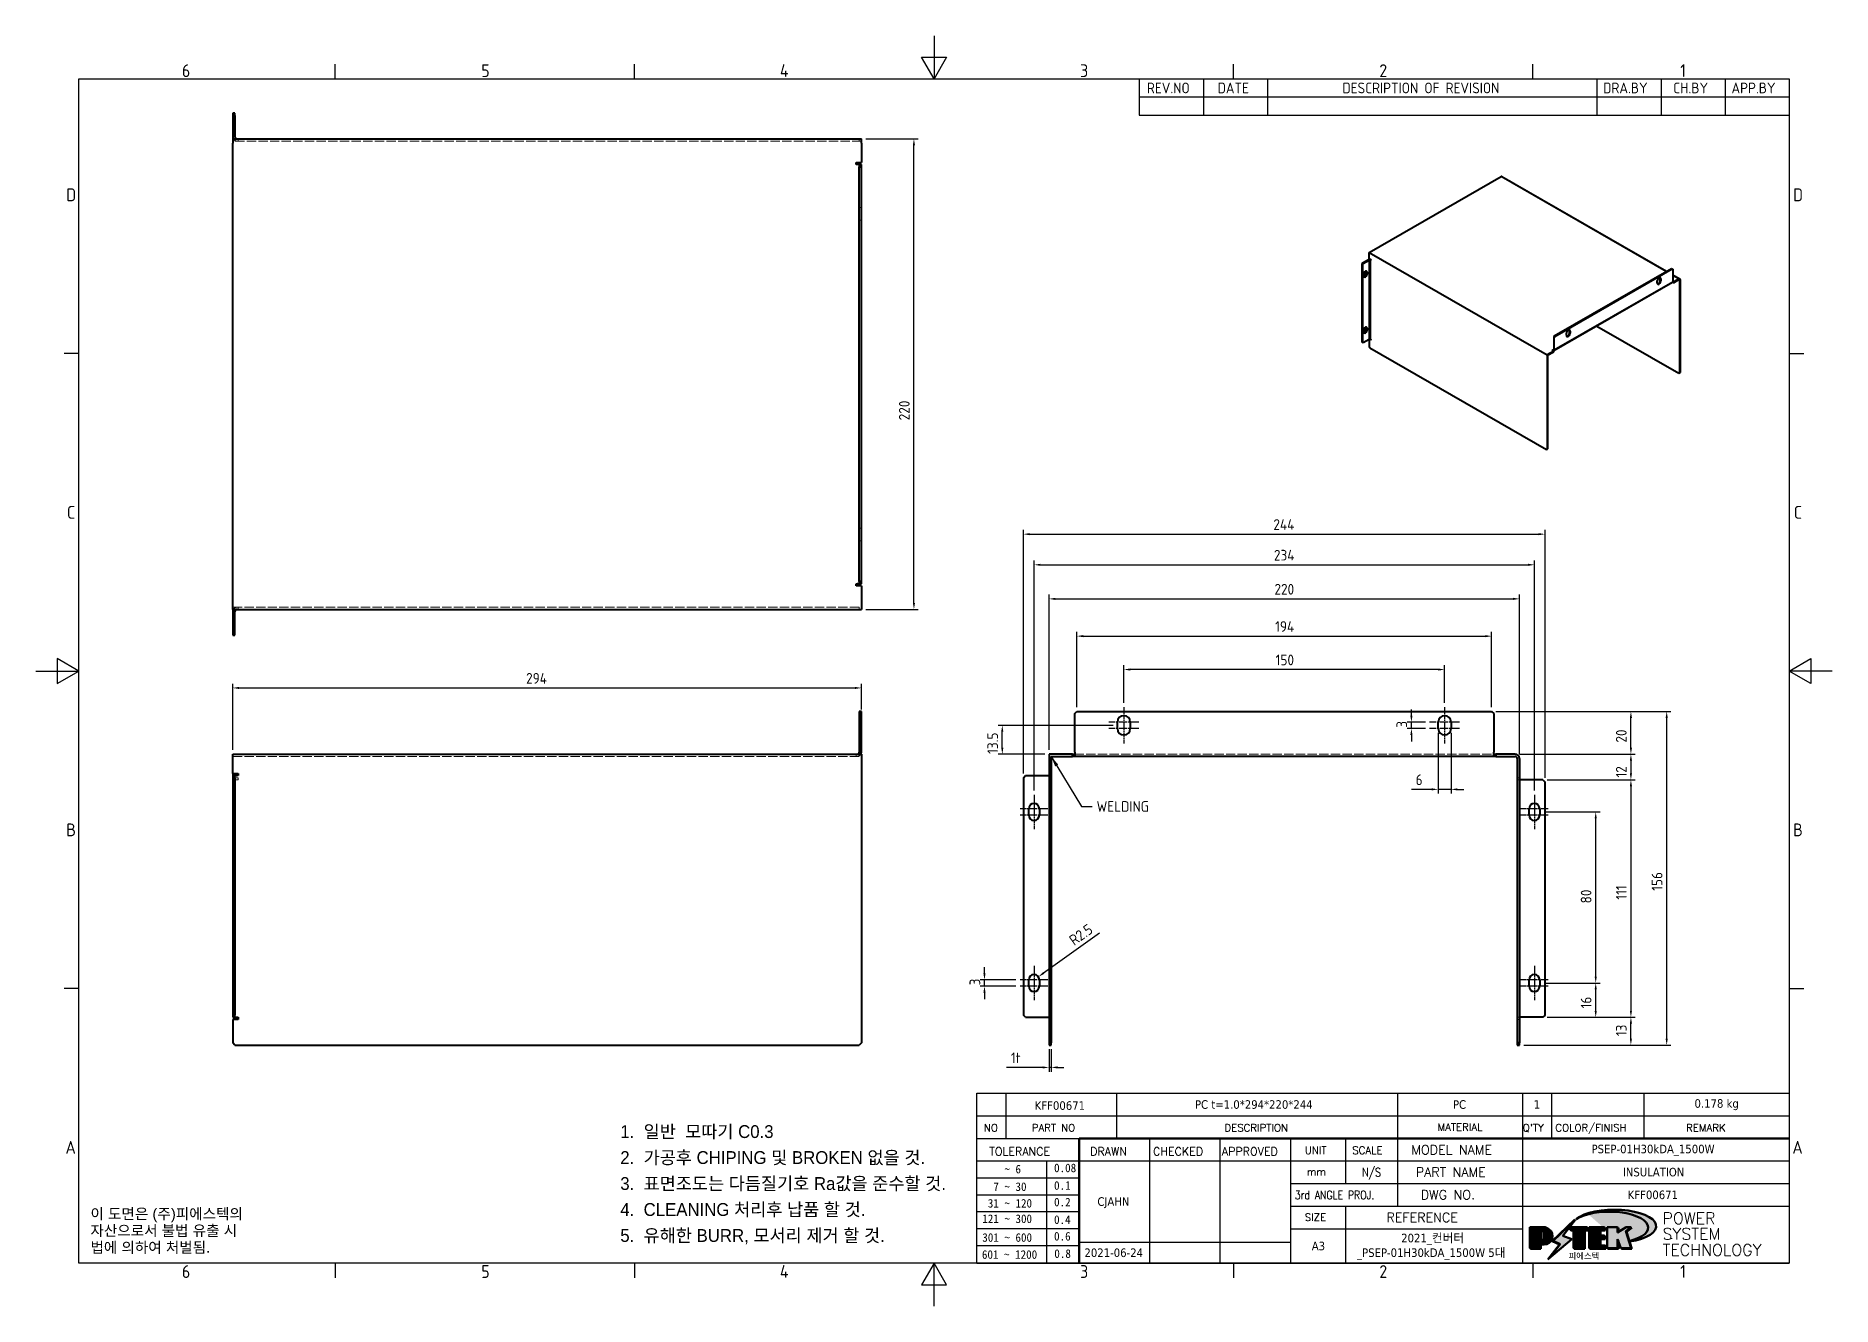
# Model space of a CAD drawing. Header units: millimetres. Extents: x 0 to 840, y 0 to 594.
import ezdxf
from ezdxf.enums import TextEntityAlignment as Align

# ---------------------------------------------------------------- set-up
doc = ezdxf.new("R2010")
doc.units = ezdxf.units.MM
doc.header["$LTSCALE"] = 2
doc.linetypes.add('CHAIN', pattern=[0.3543, 0.2362, -0.0295, 0.0591, -0.0295])
doc.linetypes.add('DASHED', pattern=[0.2067, 0.1654, -0.0413])
doc.layers.get('0').update_dxf_attribs({"color": 3, "lineweight": 25})
for name, color, linetype, lineweight in [('가려진 것(ISO)', 2, 'DASHED', 18), ('가시적인 것(ISO)', 3, 'Continuous', 40), ('가시적인 좁은 것(ISO)', 3, 'Continuous', 35), ('경계(ISO)', 7, 'Continuous', 25), ('기호(ISO)', 5, 'Continuous', 25), ('제목(ISO)', 5, 'Continuous', 50), ('중심 표식(ISO)', 1, 'Continuous', 25), ('치수(ISO)', 2, 'Continuous', 25), ('해치(ISO)', 7, 'Continuous', 18)]:
    doc.layers.add(name, color=color, linetype=linetype, lineweight=lineweight)
doc.styles.add('HAN_291', font='')
doc.styles.add('HAN_370', font='', dxfattribs={"width": 2})
doc.styles.add('ISO Proportiona M2B', font='isocp.shx')
doc.styles.add('ISO Proportional', font='arial.ttf')
doc.styles.add('RC_284', font='ROMANC.shx')
doc.styles.add('RC_287', font='ROMANC.shx')
doc.styles.add('RC_292', font='ROMANC.shx')
doc.styles.add('ROMANT_294', font='romant.shx')
doc.styles.add('문자 텍스트_M2B', font='isocp.shx')
doc.styles.add('문자 텍스트_PSTEK_POSCO', font='isocp.shx')
doc.styles.add('치수 텍스트_PSTEK_POSCO', font='isocp.shx')
doc.styles.add('텍스트 스타일198', font='tahoma.ttf')
doc.styles.add('텍스트 스타일333', font='ROMANC.shx', dxfattribs={"width": 0.8})
doc.styles.get('HAN_291').set_extended_font_data('GulimChe')
doc.styles.get('HAN_370').set_extended_font_data('GulimChe')
doc.dimstyles.new('치수_PSTEK_POSCO', dxfattribs={"dimscale": 2, "dimtxt": 2.5, "dimasz": 1.5, "dimexe": 1, "dimexo": 1, "dimgap": 1, "dimtad": 1, "dimrnd": 1e-08, "dimdsep": 46, "dimtxsty": '치수 텍스트_PSTEK_POSCO', "dimcen": 0.09, "dimdle": 10, "dimclrd": 7, "dimclre": 7, "dimclrt": 2, "dimadec": 1, "dimazin": 2, "dimtfac": 1, "dimtmove": 0, "dimatfit": 3, "dimfxl": 0, "dimtolj": 1, "dimlwd": -1, "dimlwe": -1, "dimarcsym": 0})
doc.dimstyles.new('치수_PSTEK_POSCO$7', dxfattribs={"dimscale": 2, "dimtxt": 2.5, "dimasz": 2.5, "dimexe": 1, "dimexo": 1, "dimgap": 1, "dimtad": 1, "dimrnd": 1e-08, "dimdsep": 46, "dimtxsty": '치수 텍스트_PSTEK_POSCO', "dimcen": 0.09, "dimdle": 10, "dimclrd": 7, "dimclre": 7, "dimclrt": 2, "dimadec": 1, "dimazin": 2, "dimtfac": 1, "dimtmove": 0, "dimatfit": 3, "dimfxl": 0, "dimtolj": 1, "dimlwd": -1, "dimlwe": -1, "dimarcsym": 0})

msp = doc.modelspace()

# ---------------------------------------------------------------- texts
at = {"layer": '기호(ISO)', "color": 2, "char_height": 5, "attachment_point": 7, "style": 'ISO Proportiona M2B'}
for s, insert in [('REV.NO', (519.574, 567.166)), ('DATE', (552.628, 567.166)), ('DESCRIPTION OF REVISION', (611.014, 567.166)), ('DRA.BY', (732.951, 567.166)), ('CH.BY', (765.729, 567.166)), ('APP.BY', (792.955, 567.166))]:
    msp.add_mtext(s, dxfattribs=dict(at, insert=insert))
at = {"layer": '기호(ISO)', "color": 2, "insert": (496.042, 233.638), "char_height": 5, "width": 28.8975, "attachment_point": 4, "style": '치수 텍스트_PSTEK_POSCO'}
msp.add_mtext('{\\fISOCP|b0|i0;\\H5.0000;WELDING}', dxfattribs=at)
at = {"layer": '기호(ISO)', "color": 2, "insert": (25.51, 35.029), "char_height": 5, "width": 78.61221, "attachment_point": 4, "line_spacing_factor": 0.944221, "style": '문자 텍스트_PSTEK_POSCO'}
msp.add_mtext('{\\fArial|b0|i0;\\H5.0000;이 도면은 (주)피에스텍의\\P자산으로서 불법 유출 시 \\P법에 의하여 처벌됨.}', dxfattribs=at)

# ---------------------------------------------------------------- blocks, each defined once
blk = doc.blocks.new('경계 Default Border')
at = {"layer": '경계(ISO)'}
for p, q in [((70, 287), (70, 290.4)), ((140, 287), (140, 290.4)), ((280, 287), (280, 290.4)), ((350, 287), (350, 290.4)), ((10, 222.75), (6.6, 222.75)), ((410, 222.75), (413.4, 222.75)), ((10, 74.25), (6.6, 74.25)), ((410, 74.25), (413.4, 74.25)), ((70, 10), (70, 6.6)), ((140, 10), (140, 6.6)), ((280, 10), (280, 6.6)), ((350, 10), (350, 6.6))]:
    blk.add_line(p, q, dxfattribs=at)
at = {"layer": '경계(ISO)', "flags": 128}
for points in [[(210, 297), (210, 287), (207.11, 292), (212.89, 292), (210, 287)], [(10, 10), (10, 287), (410, 287), (410, 10), (10, 10)], [(0, 148.5), (10, 148.5), (5, 151.39), (5, 145.61), (10, 148.5)], [(420, 148.5), (410, 148.5), (415, 151.39), (415, 145.61), (410, 148.5)], [(210, 0), (210, 10), (207.11, 5), (212.89, 5), (210, 10)]]:
    blk.add_lwpolyline(points, dxfattribs=at)
at = {"layer": '경계(ISO)', "color": 2, "char_height": 3, "attachment_point": 7, "style": '문자 텍스트_M2B'}
for s, insert in [('6', (34.14, 287.37)), ('5', (104.14, 287.37)), ('4', (173.97, 287.4)), ('3', (244.17, 287.37)), ('2', (314.13, 287.37)), ('1', (384.49, 287.4)), ('D', (7.08, 258.35)), ('D', (410.88, 258.35)), ('C', (7.24, 184.1)), ('C', (411.04, 184.1)), ('B', (7.08, 109.85)), ('B', (410.88, 109.85)), ('A', (6.91, 35.62)), ('A', (410.71, 35.62)), ('6', (34.14, 6.57)), ('5', (104.14, 6.57)), ('4', (173.97, 6.6)), ('3', (244.17, 6.57)), ('2', (314.13, 6.57)), ('1', (384.49, 6.6))]:
    blk.add_mtext(s, dxfattribs=dict(at, insert=insert))
blk = doc.blocks.new('제목 블록 PSTEK')
for color, points in [(252, [(317.22, 17.06), (322.03, 21.63), (322.28, 21.94), (317.05, 16.98), (318.75, 16.19), (316, 12.72), (316.34, 13), (318.92, 16.27)]), (5, [(321.62, 17.42), (319.53, 18.25), (322.45, 22.02), (317.22, 17.06), (318.92, 16.27), (316.17, 12.8)]), (1, [(324.48, 19.61), (325.24, 19.61), (325.24, 20.26), (321.23, 20.26), (321.23, 19.61), (321.98, 19.61), (321.98, 15.34), (324.48, 15.34)]), (252, [(321.98, 19.61), (321.4, 19.61), (321.4, 19.46), (321.98, 19.46)]), (252, [(324.66, 19.46), (325.42, 19.46), (325.42, 20.11), (325.24, 20.11), (325.24, 19.61), (324.48, 19.61), (324.48, 15.34), (322.16, 15.34), (322.16, 15.19), (324.66, 15.19)]), (1, [(329.23, 20.26), (325.66, 20.26), (325.66, 15.34), (329.36, 15.34), (329.36, 15.99), (328.11, 15.99), (328.11, 17.56), (329.23, 17.56), (329.23, 18.26), (328.11, 18.26), (328.11, 19.61), (329.23, 19.61)]), (252, [(328.29, 19.46), (329.41, 19.46), (329.41, 20.11), (329.23, 20.11), (329.23, 19.61), (328.11, 19.61), (328.11, 18.26), (328.29, 18.26)]), (252, [(328.29, 17.42), (329.41, 17.42), (329.41, 18.11), (329.23, 18.11), (329.23, 17.56), (328.11, 17.56), (328.11, 15.99), (328.29, 15.99)]), (1, [(332.33, 20.26), (329.86, 20.26), (329.86, 15.34), (332.33, 15.34), (332.33, 17.43), (333.07, 15.34), (335.49, 15.34), (334.25, 19.31), (335.44, 20.26), (334.31, 20.26), (332.33, 19)]), (252, [(332.51, 16.93), (332.33, 17.43), (332.33, 15.34), (330.04, 15.34), (330.04, 15.19), (332.51, 15.19)]), (252, [(332.51, 20.11), (332.33, 20.11), (332.33, 19), (332.51, 19.11)]), (252, [(335.62, 20.11), (335.25, 20.11), (334.25, 19.31), (335.49, 15.34), (333.2, 15.34), (333.25, 15.19), (335.66, 15.19), (334.43, 19.16)]), (252, [(329.54, 15.85), (329.36, 15.85), (329.36, 15.34), (325.83, 15.34), (325.83, 15.19), (329.54, 15.19)])]:
    blk.add_hatch(color=color).paths.add_polyline_path(points)
h = blk.add_hatch(color=1)
edge = h.paths.add_edge_path(flags=0)
edge.add_line((314.22, 19.61), (314.22, 17))
edge.add_line((314.22, 17), (314.35, 17))
edge.add_arc((314.35, 17.65), 0.651, 270, 360)
edge.add_line((315, 17.65), (315, 18.96))
edge.add_arc((314.35, 18.96), 0.651, 0, 90)
edge.add_line((314.35, 19.61), (314.22, 19.61))
edge = h.paths.add_edge_path()
edge.add_arc((314.98, 18.29), 1.97, 270, 450)
edge.add_line((314.98, 20.26), (311.77, 20.26))
edge.add_line((311.77, 20.26), (311.77, 15.34))
edge.add_line((311.77, 15.34), (314.22, 15.34))
edge.add_line((314.22, 15.34), (314.22, 16.32))
edge.add_line((314.22, 16.32), (314.98, 16.32))
h = blk.add_hatch(color=252)
edge = h.paths.add_edge_path()
edge.add_arc((314.98, 18.29), 1.97, 270, 406.8279)
edge.add_arc((315.16, 18.14), 1.97, -90, 53.561, ccw=False)
edge.add_line((315.16, 16.17), (314.4, 16.17))
edge.add_line((314.4, 16.17), (314.4, 15.19))
edge.add_line((314.4, 15.19), (311.94, 15.19))
edge.add_line((311.94, 15.19), (311.94, 15.34))
edge.add_line((311.94, 15.34), (314.22, 15.34))
edge.add_line((314.22, 15.34), (314.22, 16.32))
edge.add_line((314.22, 16.32), (314.98, 16.32))
h = blk.add_hatch(color=252)
edge = h.paths.add_edge_path()
edge.add_line((314.4, 19.46), (314.53, 19.46))
edge.add_arc((314.53, 18.81), 0.651, 60.4189, 90, ccw=False)
edge.add_arc((314.35, 18.96), 0.651, 39.9699, 90)
edge.add_line((314.35, 19.61), (314.22, 19.61))
edge.add_line((314.22, 19.61), (314.22, 17))
edge.add_line((314.22, 17), (314.35, 17))
edge.add_arc((314.35, 17.65), 0.651, 270, 274.6931)
edge.add_line((314.4, 17), (314.4, 19.46))
at = {"layer": '해치(ISO)', "true_color": 0x27d1fc}
h = blk.add_hatch(color=140, dxfattribs=at)
edge = h.paths.add_edge_path()
edge.add_ellipse((330.37, 20.16), major_axis=(9.1, 0), ratio=0.40699, start_angle=301.3098, end_angle=507.7437)
edge.add_ellipse((331.53, 20.46), major_axis=(-9.82, 0), ratio=0.39426, start_angle=111.5121, end_angle=334.4703, ccw=False)
edge.add_line((335.14, 16.86), (335.1, 16.99))
at = {"color": 180}
for p, q in [((182.48, 11.79), (182.48, 51.57)), ((182.48, 51.57), (372.48, 51.57)), ((189.27, 51.57), (189.27, 41.01)), ((215.22, 41.01), (215.22, 51.57)), ((280.88, 51.57), (280.88, 41.01)), ((310.09, 51.57), (310.09, 41.01)), ((316.9, 51.57), (316.9, 41.01)), ((338.46, 51.57), (338.46, 41.01)), ((372.48, 51.57), (372.48, 11.79)), ((182.48, 46.29), (372.48, 46.29)), ((182.48, 41.01), (206.45, 41.01)), ((222.94, 11.79), (222.94, 41.01)), ((239.43, 11.79), (239.43, 41.01)), ((255.92, 11.79), (255.92, 41.01)), ((268.69, 41.01), (268.69, 30.45)), ((280.88, 41.01), (280.88, 25.17)), ((310.09, 41.01), (310.09, 11.79)), ((182.48, 35.73), (206.45, 35.73)), ((198.86, 12.03), (198.86, 35.73)), ((206.45, 35.73), (372.48, 35.73)), ((182.48, 31.78), (206.45, 31.78)), ((255.92, 30.45), (372.48, 30.45)), ((182.48, 27.83), (206.45, 27.83)), ((182.48, 23.88), (206.45, 23.88)), ((255.92, 25.17), (372.48, 25.17)), ((268.69, 25.17), (268.69, 11.79)), ((182.48, 19.93), (206.45, 19.93)), ((255.92, 19.89), (310.09, 19.89)), ((182.48, 15.98), (206.45, 15.98)), ((206.45, 16.74), (255.92, 16.74)), ((182.48, 11.79), (372.48, 11.79))]:
    blk.add_line(p, q, dxfattribs=at)
at = {"color": 7, "lineweight": 50}
for p, q in [((206.45, 11.79), (206.45, 41.01)), ((206.45, 41.01), (372.48, 41.01))]:
    blk.add_line(p, q, dxfattribs=at)
at = {"color": 7}
for p, q in [((322.28, 21.94), (317.05, 16.98)), ((322.45, 22.02), (317.22, 17.06)), ((317.22, 17.06), (322.03, 21.63)), ((319.53, 18.25), (322.45, 22.02)), ((322.03, 21.63), (322.28, 21.94)), ((314.98, 20.26), (311.77, 20.26)), ((311.77, 20.26), (311.77, 15.34)), ((314.98, 20.26), (311.77, 20.26)), ((311.77, 20.26), (311.77, 15.34)), ((314.22, 17), (314.22, 19.61)), ((314.22, 19.61), (314.35, 19.61)), ((314.35, 19.61), (314.22, 19.61)), ((314.22, 19.61), (314.22, 17)), ((314.22, 17), (314.22, 19.61)), ((314.22, 19.61), (314.35, 19.61)), ((314.35, 17), (314.22, 17)), ((314.22, 17), (314.35, 17)), ((314.35, 17), (314.22, 17)), ((314.4, 19.46), (314.53, 19.46)), ((314.4, 17), (314.4, 19.46)), ((315, 18.96), (315, 17.65)), ((315, 18.96), (315, 17.65)), ((316.17, 12.8), (321.62, 17.42)), ((317.05, 16.98), (318.75, 16.19)), ((318.92, 16.27), (317.22, 17.06)), ((317.22, 17.06), (318.92, 16.27)), ((321.62, 17.42), (319.53, 18.25)), ((325.24, 20.26), (321.23, 20.26)), ((321.23, 20.26), (321.23, 19.61)), ((325.24, 20.26), (321.23, 20.26)), ((321.23, 20.26), (321.23, 19.61)), ((321.23, 19.61), (321.98, 19.61)), ((321.23, 19.61), (321.98, 19.61)), ((321.4, 19.61), (321.4, 19.46)), ((321.98, 19.61), (321.4, 19.61)), ((321.4, 19.46), (321.98, 19.46)), ((321.98, 19.61), (321.98, 15.34)), ((321.98, 19.46), (321.98, 19.61)), ((321.98, 19.61), (321.98, 15.34)), ((324.48, 19.61), (325.24, 19.61)), ((324.48, 15.34), (324.48, 19.61)), ((325.24, 19.61), (324.48, 19.61)), ((324.48, 19.61), (324.48, 15.34)), ((324.48, 19.61), (325.24, 19.61)), ((324.48, 15.34), (324.48, 19.61)), ((324.66, 19.46), (325.42, 19.46)), ((324.66, 15.19), (324.66, 19.46)), ((325.24, 19.61), (325.24, 20.26)), ((325.24, 19.61), (325.24, 20.26)), ((325.42, 20.11), (325.24, 20.11)), ((325.24, 20.11), (325.24, 19.61)), ((325.42, 19.46), (325.42, 20.11)), ((329.23, 20.26), (325.66, 20.26)), ((325.66, 20.26), (325.66, 15.34)), ((325.66, 20.26), (325.66, 15.34)), ((329.23, 20.26), (325.66, 20.26)), ((328.11, 18.26), (328.11, 19.61)), ((328.11, 19.61), (329.23, 19.61)), ((329.23, 19.61), (328.11, 19.61)), ((328.11, 19.61), (328.11, 18.26)), ((328.11, 18.26), (328.11, 19.61)), ((328.11, 19.61), (329.23, 19.61)), ((329.23, 18.26), (328.11, 18.26)), ((328.11, 18.26), (328.29, 18.26)), ((329.23, 18.26), (328.11, 18.26)), ((328.11, 17.56), (329.23, 17.56)), ((328.11, 15.99), (328.11, 17.56)), ((329.23, 17.56), (328.11, 17.56)), ((328.11, 17.56), (328.11, 15.99)), ((328.11, 17.56), (329.23, 17.56)), ((328.11, 15.99), (328.11, 17.56)), ((328.29, 18.26), (328.29, 19.46)), ((328.29, 19.46), (329.41, 19.46)), ((328.29, 15.99), (328.29, 17.42)), ((328.29, 17.42), (329.41, 17.42)), ((329.23, 19.61), (329.23, 20.26)), ((329.23, 19.61), (329.23, 20.26)), ((329.41, 20.11), (329.23, 20.11)), ((329.23, 20.11), (329.23, 19.61)), ((329.23, 17.56), (329.23, 18.26)), ((329.23, 17.56), (329.23, 18.26)), ((329.41, 18.11), (329.23, 18.11)), ((329.23, 18.11), (329.23, 17.56)), ((329.41, 19.46), (329.41, 20.11)), ((329.41, 17.42), (329.41, 18.11)), ((332.33, 20.26), (329.86, 20.26)), ((329.86, 20.26), (329.86, 15.34)), ((329.86, 20.26), (329.86, 15.34)), ((332.33, 20.26), (329.86, 20.26)), ((334.31, 20.26), (332.33, 19)), ((332.33, 19), (332.33, 20.26)), ((334.31, 20.26), (332.33, 19)), ((332.33, 19), (332.33, 20.26)), ((332.51, 20.11), (332.33, 20.11)), ((332.33, 20.11), (332.33, 19)), ((332.33, 19), (332.51, 19.11)), ((332.33, 17.43), (333.07, 15.34)), ((332.33, 15.34), (332.33, 17.43)), ((332.51, 16.93), (332.33, 17.43)), ((332.33, 17.43), (332.33, 15.34)), ((332.33, 17.43), (333.07, 15.34)), ((332.33, 15.34), (332.33, 17.43)), ((332.51, 19.11), (332.51, 20.11)), ((332.51, 15.19), (332.51, 16.93)), ((334.25, 19.31), (335.44, 20.26)), ((334.25, 19.31), (335.44, 20.26)), ((335.25, 20.11), (334.25, 19.31)), ((335.49, 15.34), (334.25, 19.31)), ((334.25, 19.31), (335.49, 15.34)), ((335.49, 15.34), (334.25, 19.31)), ((335.44, 20.26), (334.31, 20.26)), ((335.44, 20.26), (334.31, 20.26)), ((334.43, 19.16), (335.62, 20.11)), ((335.66, 15.19), (334.43, 19.16)), ((335.62, 20.11), (335.25, 20.11)), ((345.04, 17.5), (344.99, 17.69)), ((311.77, 15.34), (314.22, 15.34)), ((311.77, 15.34), (314.22, 15.34)), ((314.22, 15.34), (311.94, 15.34)), ((311.94, 15.34), (311.94, 15.19)), ((311.94, 15.19), (314.4, 15.19)), ((314.22, 16.32), (314.98, 16.32)), ((314.22, 15.34), (314.22, 16.32)), ((314.98, 16.32), (314.22, 16.32)), ((314.22, 16.32), (314.22, 15.34)), ((314.22, 16.32), (314.98, 16.32)), ((314.22, 15.34), (314.22, 16.32)), ((314.4, 16.17), (315.16, 16.17)), ((314.4, 15.19), (314.4, 16.17)), ((318.75, 16.19), (316, 12.72)), ((316, 12.72), (316.34, 13)), ((318.92, 16.27), (316.17, 12.8)), ((316.34, 13), (318.92, 16.27)), ((321.98, 15.34), (324.48, 15.34)), ((321.98, 15.34), (324.48, 15.34)), ((324.48, 15.34), (322.16, 15.34)), ((322.16, 15.34), (322.16, 15.19)), ((322.16, 15.19), (324.66, 15.19)), ((325.66, 15.34), (329.36, 15.34)), ((325.66, 15.34), (329.36, 15.34)), ((329.36, 15.34), (325.83, 15.34)), ((325.83, 15.34), (325.83, 15.19)), ((325.83, 15.19), (329.54, 15.19)), ((329.36, 15.99), (328.11, 15.99)), ((328.11, 15.99), (328.29, 15.99)), ((329.36, 15.99), (328.11, 15.99)), ((329.36, 15.34), (329.36, 15.99)), ((329.36, 15.34), (329.36, 15.99)), ((329.54, 15.85), (329.36, 15.85)), ((329.36, 15.85), (329.36, 15.34)), ((329.54, 15.19), (329.54, 15.85)), ((329.86, 15.34), (332.33, 15.34)), ((329.86, 15.34), (332.33, 15.34)), ((332.33, 15.34), (330.04, 15.34)), ((330.04, 15.34), (330.04, 15.19)), ((330.04, 15.19), (332.51, 15.19)), ((333.07, 15.34), (335.49, 15.34)), ((333.07, 15.34), (335.49, 15.34)), ((335.49, 15.34), (333.2, 15.34)), ((333.2, 15.34), (333.25, 15.19)), ((333.25, 15.19), (335.66, 15.19))]:
    blk.add_line(p, q, dxfattribs=at)
at = {"color": 5}
for p, q in [((322.45, 22.02), (317.22, 17.06)), ((319.53, 18.25), (322.45, 22.02)), ((316.17, 12.8), (321.62, 17.42)), ((317.22, 17.06), (318.92, 16.27)), ((321.62, 17.42), (319.53, 18.25)), ((318.92, 16.27), (316.17, 12.8))]:
    blk.add_line(p, q, dxfattribs=at)
at = {"color": 1}
for p, q in [((314.98, 20.26), (311.77, 20.26)), ((311.77, 20.26), (311.77, 15.34)), ((314.22, 17), (314.22, 19.61)), ((314.22, 19.61), (314.35, 19.61)), ((314.35, 17), (314.22, 17)), ((315, 18.96), (315, 17.65)), ((325.24, 20.26), (321.23, 20.26)), ((321.23, 20.26), (321.23, 19.61)), ((321.23, 19.61), (321.98, 19.61)), ((321.98, 19.61), (321.98, 15.34)), ((324.48, 19.61), (325.24, 19.61)), ((324.48, 15.34), (324.48, 19.61)), ((325.24, 19.61), (325.24, 20.26)), ((329.23, 20.26), (325.66, 20.26)), ((325.66, 20.26), (325.66, 15.34)), ((328.11, 18.26), (328.11, 19.61)), ((328.11, 19.61), (329.23, 19.61)), ((329.23, 18.26), (328.11, 18.26)), ((328.11, 17.56), (329.23, 17.56)), ((328.11, 15.99), (328.11, 17.56)), ((329.23, 19.61), (329.23, 20.26)), ((329.23, 17.56), (329.23, 18.26)), ((332.33, 20.26), (329.86, 20.26)), ((329.86, 20.26), (329.86, 15.34)), ((334.31, 20.26), (332.33, 19)), ((332.33, 19), (332.33, 20.26)), ((332.33, 17.43), (333.07, 15.34)), ((332.33, 15.34), (332.33, 17.43)), ((334.25, 19.31), (335.44, 20.26)), ((335.49, 15.34), (334.25, 19.31)), ((335.44, 20.26), (334.31, 20.26)), ((311.77, 15.34), (314.22, 15.34)), ((314.22, 16.32), (314.98, 16.32)), ((314.22, 15.34), (314.22, 16.32)), ((321.98, 15.34), (324.48, 15.34)), ((325.66, 15.34), (329.36, 15.34)), ((329.36, 15.99), (328.11, 15.99)), ((329.36, 15.34), (329.36, 15.99)), ((329.86, 15.34), (332.33, 15.34)), ((333.07, 15.34), (335.49, 15.34))]:
    blk.add_line(p, q, dxfattribs=at)
at = {"color": 7}
for centre, radius, start, end in [((314.35, 18.96), 0.651, 0, 90), ((314.35, 18.96), 0.651, 39.9699, 90), ((314.35, 18.96), 0.651, 0, 90), ((314.35, 17.65), 0.651, 270, 0), ((314.35, 17.65), 0.651, 270, 0), ((314.35, 17.65), 0.651, 270, 274.6931), ((314.53, 18.81), 0.651, 60.4189, 90), ((314.98, 18.29), 1.97, 270, 90), ((314.98, 18.29), 1.97, 270, 90), ((314.98, 18.29), 1.97, 270, 46.8279), ((315.16, 18.14), 1.97, 270, 53.561)]:
    blk.add_arc(centre, radius, start, end, dxfattribs=at)
at = {"color": 1}
for centre, radius, start, end in [((314.35, 18.96), 0.651, 0, 90), ((314.35, 17.65), 0.651, 270, 0), ((314.98, 18.29), 1.97, 270, 90)]:
    blk.add_arc(centre, radius, start, end, dxfattribs=at)
at = {"layer": '제목(ISO)', "lineweight": 18}
blk.add_line((182.48, 35.73), (182.48, 11.79), dxfattribs=at)
at = {"layer": '제목(ISO)'}
for p, q in [((322.28, 21.94), (317.05, 16.98)), ((322.45, 22.02), (317.22, 17.06)), ((317.22, 17.06), (322.03, 21.63)), ((319.53, 18.25), (322.45, 22.02)), ((322.03, 21.63), (322.28, 21.94)), ((314.98, 20.26), (311.77, 20.26)), ((311.77, 20.26), (311.77, 15.34)), ((314.22, 17), (314.22, 19.61)), ((314.22, 19.61), (314.35, 19.61)), ((314.35, 19.61), (314.22, 19.61)), ((314.22, 19.61), (314.22, 17)), ((314.35, 17), (314.22, 17)), ((314.22, 17), (314.35, 17)), ((314.4, 19.46), (314.53, 19.46)), ((314.4, 17), (314.4, 19.46)), ((315, 18.96), (315, 17.65)), ((316.17, 12.8), (321.62, 17.42)), ((317.05, 16.98), (318.75, 16.19)), ((317.22, 17.06), (318.92, 16.27)), ((318.92, 16.27), (317.22, 17.06)), ((321.62, 17.42), (319.53, 18.25)), ((325.24, 20.26), (321.23, 20.26)), ((321.23, 20.26), (321.23, 19.61)), ((321.23, 19.61), (321.98, 19.61)), ((321.98, 19.61), (321.4, 19.61)), ((321.4, 19.61), (321.4, 19.46)), ((321.4, 19.46), (321.98, 19.46)), ((321.98, 19.61), (321.98, 15.34)), ((321.98, 19.46), (321.98, 19.61)), ((324.48, 19.61), (325.24, 19.61)), ((324.48, 15.34), (324.48, 19.61)), ((325.24, 19.61), (324.48, 19.61)), ((324.48, 19.61), (324.48, 15.34)), ((324.66, 19.46), (325.42, 19.46)), ((324.66, 15.19), (324.66, 19.46)), ((325.24, 19.61), (325.24, 20.26)), ((325.42, 20.11), (325.24, 20.11)), ((325.24, 20.11), (325.24, 19.61)), ((325.42, 19.46), (325.42, 20.11)), ((329.23, 20.26), (325.66, 20.26)), ((325.66, 20.26), (325.66, 15.34)), ((328.11, 18.26), (328.11, 19.61)), ((328.11, 19.61), (329.23, 19.61)), ((329.23, 19.61), (328.11, 19.61)), ((328.11, 19.61), (328.11, 18.26)), ((329.23, 18.26), (328.11, 18.26)), ((328.11, 18.26), (328.29, 18.26)), ((328.11, 15.99), (328.11, 17.56)), ((328.11, 17.56), (329.23, 17.56)), ((329.23, 17.56), (328.11, 17.56)), ((328.11, 17.56), (328.11, 15.99)), ((328.29, 19.46), (329.41, 19.46)), ((328.29, 18.26), (328.29, 19.46)), ((328.29, 17.42), (329.41, 17.42)), ((328.29, 15.99), (328.29, 17.42)), ((329.23, 19.61), (329.23, 20.26)), ((329.41, 20.11), (329.23, 20.11)), ((329.23, 20.11), (329.23, 19.61)), ((329.23, 17.56), (329.23, 18.26)), ((329.41, 18.11), (329.23, 18.11)), ((329.23, 18.11), (329.23, 17.56)), ((329.41, 19.46), (329.41, 20.11)), ((329.41, 17.42), (329.41, 18.11)), ((332.33, 20.26), (329.86, 20.26)), ((329.86, 20.26), (329.86, 15.34)), ((334.31, 20.26), (332.33, 19)), ((332.33, 19), (332.33, 20.26)), ((332.51, 20.11), (332.33, 20.11)), ((332.33, 20.11), (332.33, 19)), ((332.33, 19), (332.51, 19.11)), ((332.33, 15.34), (332.33, 17.43)), ((332.33, 17.43), (333.07, 15.34)), ((332.51, 16.93), (332.33, 17.43)), ((332.33, 17.43), (332.33, 15.34)), ((332.51, 19.11), (332.51, 20.11)), ((332.51, 15.19), (332.51, 16.93)), ((334.25, 19.31), (335.44, 20.26)), ((335.25, 20.11), (334.25, 19.31)), ((335.49, 15.34), (334.25, 19.31)), ((334.25, 19.31), (335.49, 15.34)), ((335.44, 20.26), (334.31, 20.26)), ((334.43, 19.16), (335.62, 20.11)), ((335.66, 15.19), (334.43, 19.16)), ((335.62, 20.11), (335.25, 20.11)), ((311.77, 15.34), (314.22, 15.34)), ((314.22, 15.34), (311.94, 15.34)), ((311.94, 15.34), (311.94, 15.19)), ((311.94, 15.19), (314.4, 15.19)), ((314.22, 15.34), (314.22, 16.32)), ((314.22, 16.32), (314.98, 16.32)), ((314.98, 16.32), (314.22, 16.32)), ((314.22, 16.32), (314.22, 15.34)), ((314.4, 15.19), (314.4, 16.17)), ((314.4, 16.17), (315.16, 16.17)), ((318.75, 16.19), (316, 12.72)), ((316, 12.72), (316.34, 13)), ((318.92, 16.27), (316.17, 12.8)), ((316.34, 13), (318.92, 16.27)), ((321.98, 15.34), (324.48, 15.34)), ((324.48, 15.34), (322.16, 15.34)), ((322.16, 15.34), (322.16, 15.19)), ((322.16, 15.19), (324.66, 15.19)), ((325.66, 15.34), (329.36, 15.34)), ((329.36, 15.34), (325.83, 15.34)), ((325.83, 15.34), (325.83, 15.19)), ((325.83, 15.19), (329.54, 15.19)), ((329.36, 15.99), (328.11, 15.99)), ((328.11, 15.99), (328.29, 15.99)), ((329.36, 15.34), (329.36, 15.99)), ((329.54, 15.85), (329.36, 15.85)), ((329.36, 15.85), (329.36, 15.34)), ((329.54, 15.19), (329.54, 15.85)), ((329.86, 15.34), (332.33, 15.34)), ((332.33, 15.34), (330.04, 15.34)), ((330.04, 15.34), (330.04, 15.19)), ((330.04, 15.19), (332.51, 15.19)), ((333.07, 15.34), (335.49, 15.34)), ((335.49, 15.34), (333.2, 15.34)), ((333.2, 15.34), (333.25, 15.19)), ((333.25, 15.19), (335.66, 15.19))]:
    blk.add_line(p, q, dxfattribs=at)
at = {"layer": '제목(ISO)', "color": 4}
blk.add_line((335.14, 16.86), (335.1, 16.99), dxfattribs=at)
at = {"layer": '제목(ISO)'}
for centre, radius, start, end in [((314.35, 18.96), 0.651, 0, 90), ((314.35, 18.96), 0.651, 39.9699, 90), ((314.35, 17.65), 0.651, 270, 0), ((314.35, 17.65), 0.651, 270, 274.6931), ((314.53, 18.81), 0.651, 60.4189, 90), ((314.98, 18.29), 1.97, 46.8279, 90), ((314.98, 18.29), 1.97, 270, 46.8279), ((314.98, 18.29), 1.97, 270, 46.8279), ((315.16, 18.14), 1.97, 270, 53.561)]:
    blk.add_arc(centre, radius, start, end, dxfattribs=at)
at = {"layer": '제목(ISO)', "color": 4}
for centre, major_axis, ratio, start_param, end_param in [((331.53, 20.46), (9.82, 0), 0.39426, 5.087845, 8.9792), ((330.37, 20.16), (9.1, 0), 0.40699, 5.258849, 8.861799)]:
    blk.add_ellipse(centre, major_axis=major_axis, ratio=ratio, start_param=start_param, end_param=end_param, dxfattribs=at)
at = {"color": 2}
for s, height, style, p in [('NO', 1.742, 'RC_284', (184.14, 42.62)), ('PART NO', 1.742, 'RC_284', (195.34, 42.62)), ('DESCRIPTION', 1.7424, 'RC_284', (240.4, 42.62)), ("Q'TY", 1.742, 'RC_284', (310.14, 42.62)), ('COLOR/FINISH', 1.7424, 'RC_284', (317.77, 42.62)), ('REMARK', 1.742, 'RC_284', (348.35, 42.62)), (' TOLERANCE', 1.9, 'RC_287', (184.09, 37.01)), ('DRAWN', 1.9, 'RC_287', (208.98, 37.01)), ('CHECKED', 1.9, 'RC_287', (223.69, 37.01)), ('APPROVED', 1.9, 'RC_287', (239.78, 37.01)), ('UNIT', 1.742, 'RC_284', (259.17, 37.34)), ('SCALE', 1.742, 'RC_284', (270.29, 37.34)), ('MODEL NAME', 2.178, 'RC_292', (284.1, 37.25)), ('    ~ 6', 2, 'HAN_291', (183.77, 32.82)), ('0.08', 2, 'HAN_291', (200.55, 33.1)), ('PART NAME', 2.178, 'RC_292', (285.14, 32.03)), ('  7 ~ 30', 2, 'HAN_291', (183.77, 28.71)), ('0.1', 2, 'HAN_291', (200.55, 28.99)), ('mm', 1.742, 'RC_284', (259.65, 32.35)), (' 31 ~ 120', 2, 'HAN_291', (183.77, 24.83)), ('0.2', 2, 'HAN_291', (200.55, 25.11)), (' DWG NO.', 2.178, 'RC_292', (284.81, 26.75)), ('121 ~ 300', 2, 'HAN_291', (183.77, 21.21)), ('0.4', 2, 'HAN_291', (200.55, 21)), ('SIZE', 1.742, 'RC_284', (259.17, 21.69)), ('REFERENCE', 2.178, 'RC_292', (278.27, 21.43)), ('301 ~ 600', 2, 'HAN_291', (183.77, 16.83)), ('0.6', 2, 'HAN_291', (200.55, 17.12)), ('601 ~ 1200', 2, 'HAN_291', (183.68, 12.85)), ('0.8', 2, 'HAN_291', (200.61, 13.06))]:
    blk.add_text(s, height=height, dxfattribs=dict(at, style=style)).set_placement(p)
at = {"color": 2, "style": 'RC_284'}
blk.add_text('MATERIAL', height=1.742, dxfattribs=at).set_placement((295.48, 43.65), align=Align.MIDDLE_CENTER)
at = {"color": 7, "style": '텍스트 스타일333', "width": 0.8}
blk.add_text('N/S', height=2, dxfattribs=at).set_placement((274.78, 33.09), align=Align.MIDDLE_CENTER)
at = {"color": 2, "style": '텍스트 스타일333', "width": 0.8}
blk.add_text('3rd ANGLE PROJ.', height=2, dxfattribs=at).set_placement((256.84, 26.76))
at = {"color": 7, "style": 'ROMANT_294'}
for s, p in [('POWER', (342.83, 20.97)), ('SYSTEM', (342.83, 17.33)), ('TECHNOLOGY', (342.83, 13.57))]:
    blk.add_text(s, height=2.7, dxfattribs=at).set_placement(p)
at = {"color": 7, "insert": (320.85, 14.21), "char_height": 1.4, "attachment_point": 1, "line_spacing_factor": 0.332, "style": 'HAN_370'}
blk.add_mtext('\\fHY견고딕|b0|i0;\\H1.4000;피에스텍', dxfattribs=at)
at = {"layer": '제목(ISO)', "color": 7, "style": '텍스트 스타일198'}
for tag, p in [('질량\\P3;_001', (350.3, 48.16)), ('부품_번호_001', (196.03, 47.68)), ('설명_001', (233.49, 47.92)), ('재질_001', (293.82, 47.93)), ("3._Q'TY_001", (312.71, 47.92)), ('1._MODEL_NAME_001', (326.23, 37.52)), ('제목_001', (333.56, 32.12)), ('설계자_001', (210.68, 25.23)), ('부품_번호_001', (334.69, 26.81)), ('시트_크기_001', (260.81, 14.84)), ('프로젝트_001', (281.71, 16.71)), ('작성_날짜_001', (207.65, 13.27)), ('프로젝트_002', (271.39, 13.28))]:
    blk.add_attdef(tag, p, '', height=2, dxfattribs=at)
for tag, p in [('4._COLOR', (327.68, 48.93)), ('점검자', (231.18, 26.23)), ('엔지니어링_승인자', (247.67, 26.23)), ('점검_날짜', (231.18, 14.27)), ('엔지니어링_승인_날짜', (247.67, 14.27))]:
    blk.add_attdef(tag, text='', height=2, dxfattribs=at).set_placement(p, align=Align.MIDDLE_CENTER)
blk = doc.blocks.new('*D21')
at = {"layer": 'Defpoints', "color": 0, "transparency": 16777216}
for p in [(508.79, 297.68), (508.79, 280.07), (658.79, 280.07)]:
    blk.add_point(p, dxfattribs=at)
at = {"layer": '치수(ISO)', "color": 7, "transparency": 16777216}
for p, q in [((508.79, 282.07), (508.79, 299.68)), ((655.79, 297.68), (511.79, 297.68)), ((658.79, 282.07), (658.79, 299.68))]:
    blk.add_line(p, q, dxfattribs=at)
for points in [[(511.79, 298.18), (511.79, 297.18), (508.79, 297.68)], [(655.79, 298.18), (655.79, 297.18), (658.79, 297.68)]]:
    blk.add_solid(points, dxfattribs=at)
at = {"layer": '치수(ISO)', "color": 2, "transparency": 16777216, "insert": (579.78, 302.18), "char_height": 5, "attachment_point": 4, "style": '치수 텍스트_PSTEK_POSCO'}
blk.add_mtext('\\A1;150', dxfattribs=at)
blk = doc.blocks.new('*D22')
at = {"layer": 'Defpoints', "color": 0, "transparency": 16777216}
for p in [(680.79, 313.3), (486.79, 278.07), (680.79, 278.07)]:
    blk.add_point(p, dxfattribs=at)
at = {"layer": '치수(ISO)', "color": 7, "transparency": 16777216}
for p, q in [((486.79, 280.07), (486.79, 315.3)), ((489.79, 313.3), (677.79, 313.3)), ((680.79, 280.07), (680.79, 315.3))]:
    blk.add_line(p, q, dxfattribs=at)
for points in [[(489.79, 313.8), (489.79, 312.8), (486.79, 313.3)], [(677.79, 313.8), (677.79, 312.8), (680.79, 313.3)]]:
    blk.add_solid(points, dxfattribs=at)
at = {"layer": '치수(ISO)', "color": 2, "transparency": 16777216, "insert": (579.53, 317.8), "char_height": 5, "attachment_point": 4, "style": '치수 텍스트_PSTEK_POSCO'}
blk.add_mtext('\\A1;194', dxfattribs=at)
blk = doc.blocks.new('*D23')
at = {"layer": 'Defpoints', "color": 0, "transparency": 16777216}
for p in [(693.79, 330.73), (473.79, 258.07), (693.79, 256.07)]:
    blk.add_point(p, dxfattribs=at)
at = {"layer": '치수(ISO)', "color": 7, "transparency": 16777216}
for p, q in [((473.79, 260.07), (473.79, 332.73)), ((476.79, 330.73), (690.79, 330.73)), ((693.79, 258.07), (693.79, 332.73))]:
    blk.add_line(p, q, dxfattribs=at)
for points in [[(476.79, 331.23), (476.79, 330.23), (473.79, 330.73)], [(690.79, 331.23), (690.79, 330.23), (693.79, 330.73)]]:
    blk.add_solid(points, dxfattribs=at)
at = {"layer": '치수(ISO)', "color": 2, "transparency": 16777216, "insert": (579.22, 335.23), "char_height": 5, "attachment_point": 4, "style": '치수 텍스트_PSTEK_POSCO'}
blk.add_mtext('\\A1;220', dxfattribs=at)
blk = doc.blocks.new('*D24')
at = {"layer": 'Defpoints', "color": 0, "transparency": 16777216}
for p in [(705.79, 360.99), (461.79, 247.07), (705.79, 245.07)]:
    blk.add_point(p, dxfattribs=at)
at = {"layer": '치수(ISO)', "color": 7, "transparency": 16777216}
for p, q in [((461.79, 249.07), (461.79, 362.99)), ((705.79, 247.07), (705.79, 362.99)), ((464.79, 360.99), (702.79, 360.99))]:
    blk.add_line(p, q, dxfattribs=at)
for points in [[(464.79, 361.49), (464.79, 360.49), (461.79, 360.99)], [(702.79, 361.49), (702.79, 360.49), (705.79, 360.99)]]:
    blk.add_solid(points, dxfattribs=at)
at = {"layer": '치수(ISO)', "color": 2, "transparency": 16777216, "insert": (578.72, 365.49), "char_height": 5, "attachment_point": 4, "style": '치수 텍스트_PSTEK_POSCO'}
blk.add_mtext('\\A1;244', dxfattribs=at)
blk = doc.blocks.new('*D25')
at = {"layer": 'Defpoints', "color": 0, "transparency": 16777216}
for p in [(704.79, 135.07), (745.92, 135.07), (693.79, 122.07)]:
    blk.add_point(p, dxfattribs=at)
at = {"layer": '치수(ISO)', "color": 7, "transparency": 16777216}
for p, q in [((706.79, 135.07), (747.92, 135.07)), ((745.92, 125.07), (745.92, 132.07)), ((695.79, 122.07), (747.92, 122.07))]:
    blk.add_line(p, q, dxfattribs=at)
for points in [[(745.42, 132.07), (746.42, 132.07), (745.92, 135.07)], [(745.42, 125.07), (746.42, 125.07), (745.92, 122.07)]]:
    blk.add_solid(points, dxfattribs=at)
at = {"layer": '치수(ISO)', "color": 2, "transparency": 16777216, "insert": (741.42, 126.22), "char_height": 5, "attachment_point": 4, "rotation": 90, "style": '치수 텍스트_PSTEK_POSCO'}
blk.add_mtext('\\A1;13', dxfattribs=at)
blk = doc.blocks.new('*D26')
at = {"layer": 'Defpoints', "color": 0, "transparency": 16777216}
for p in [(703.29, 151.07), (729.47, 151.07), (704.79, 135.07)]:
    blk.add_point(p, dxfattribs=at)
at = {"layer": '치수(ISO)', "color": 7, "transparency": 16777216}
for p, q in [((705.29, 151.07), (731.47, 151.07)), ((729.47, 138.07), (729.47, 148.07)), ((706.79, 135.07), (731.47, 135.07))]:
    blk.add_line(p, q, dxfattribs=at)
for points in [[(728.97, 148.07), (729.97, 148.07), (729.47, 151.07)], [(728.97, 138.07), (729.97, 138.07), (729.47, 135.07)]]:
    blk.add_solid(points, dxfattribs=at)
at = {"layer": '치수(ISO)', "color": 2, "transparency": 16777216, "insert": (724.97, 139.2), "char_height": 5, "attachment_point": 4, "rotation": 90, "style": '치수 텍스트_PSTEK_POSCO'}
blk.add_mtext('\\A1;16', dxfattribs=at)
blk = doc.blocks.new('*D27')
at = {"layer": 'Defpoints', "color": 0, "transparency": 16777216}
for p in [(703.29, 231.07), (729.47, 231.07), (703.29, 151.07)]:
    blk.add_point(p, dxfattribs=at)
at = {"layer": '치수(ISO)', "color": 7, "transparency": 16777216}
for p, q in [((705.29, 231.07), (731.47, 231.07)), ((729.47, 154.07), (729.47, 228.07)), ((705.29, 151.07), (731.47, 151.07))]:
    blk.add_line(p, q, dxfattribs=at)
for points in [[(728.97, 228.07), (729.97, 228.07), (729.47, 231.07)], [(728.97, 154.07), (729.97, 154.07), (729.47, 151.07)]]:
    blk.add_solid(points, dxfattribs=at)
at = {"layer": '치수(ISO)', "color": 2, "transparency": 16777216, "insert": (724.97, 188.32), "char_height": 5, "attachment_point": 4, "rotation": 90, "style": '치수 텍스트_PSTEK_POSCO'}
blk.add_mtext('\\A1;80', dxfattribs=at)
blk = doc.blocks.new('*D28')
at = {"layer": 'Defpoints', "color": 0, "transparency": 16777216}
for p in [(704.79, 246.07), (704.79, 135.07), (745.92, 135.07)]:
    blk.add_point(p, dxfattribs=at)
at = {"layer": '치수(ISO)', "color": 7, "transparency": 16777216}
for p, q in [((706.79, 246.07), (747.92, 246.07)), ((745.92, 243.07), (745.92, 138.07)), ((706.79, 135.07), (747.92, 135.07))]:
    blk.add_line(p, q, dxfattribs=at)
for points in [[(745.42, 243.07), (746.42, 243.07), (745.92, 246.07)], [(745.42, 138.07), (746.42, 138.07), (745.92, 135.07)]]:
    blk.add_solid(points, dxfattribs=at)
at = {"layer": '치수(ISO)', "color": 2, "transparency": 16777216, "insert": (741.42, 190.07), "char_height": 5, "attachment_point": 4, "rotation": 90, "style": '치수 텍스트_PSTEK_POSCO'}
blk.add_mtext('\\A1;111', dxfattribs=at)
blk = doc.blocks.new('*D29')
at = {"layer": 'Defpoints', "color": 0, "transparency": 16777216}
for p in [(691.79, 258.07), (704.79, 246.07), (745.92, 246.07)]:
    blk.add_point(p, dxfattribs=at)
at = {"layer": '치수(ISO)', "color": 7, "transparency": 16777216}
for p, q in [((693.79, 258.07), (747.92, 258.07)), ((745.92, 255.07), (745.92, 249.07)), ((706.79, 246.07), (747.92, 246.07))]:
    blk.add_line(p, q, dxfattribs=at)
for points in [[(745.42, 255.07), (746.42, 255.07), (745.92, 258.07)], [(745.42, 249.07), (746.42, 249.07), (745.92, 246.07)]]:
    blk.add_solid(points, dxfattribs=at)
at = {"layer": '치수(ISO)', "color": 2, "transparency": 16777216, "insert": (741.42, 247.17), "char_height": 5, "attachment_point": 4, "rotation": 90, "style": '치수 텍스트_PSTEK_POSCO'}
blk.add_mtext('\\A1;12', dxfattribs=at)
blk = doc.blocks.new('*D30')
at = {"layer": 'Defpoints', "color": 0, "transparency": 16777216}
for p in [(680.79, 278.07), (745.92, 278.07), (691.79, 258.07)]:
    blk.add_point(p, dxfattribs=at)
at = {"layer": '치수(ISO)', "color": 7, "transparency": 16777216}
for p, q in [((682.79, 278.07), (747.92, 278.07)), ((745.92, 261.07), (745.92, 275.07)), ((693.79, 258.07), (747.92, 258.07))]:
    blk.add_line(p, q, dxfattribs=at)
for points in [[(745.42, 275.07), (746.42, 275.07), (745.92, 278.07)], [(745.42, 261.07), (746.42, 261.07), (745.92, 258.07)]]:
    blk.add_solid(points, dxfattribs=at)
at = {"layer": '치수(ISO)', "color": 2, "transparency": 16777216, "insert": (741.42, 263.51), "char_height": 5, "attachment_point": 4, "rotation": 90, "style": '치수 텍스트_PSTEK_POSCO'}
blk.add_mtext('\\A1;20', dxfattribs=at)
blk = doc.blocks.new('*D31')
at = {"layer": 'Defpoints', "color": 0, "transparency": 16777216}
for p in [(451.94, 271.57), (505.79, 271.57), (473.79, 258.07)]:
    blk.add_point(p, dxfattribs=at)
at = {"layer": '치수(ISO)', "color": 7, "transparency": 16777216}
for p, q in [((503.79, 271.57), (449.94, 271.57)), ((451.94, 261.07), (451.94, 268.57)), ((471.79, 258.07), (449.94, 258.07))]:
    blk.add_line(p, q, dxfattribs=at)
for points in [[(451.44, 268.57), (452.44, 268.57), (451.94, 271.57)], [(451.44, 261.07), (452.44, 261.07), (451.94, 258.07)]]:
    blk.add_solid(points, dxfattribs=at)
at = {"layer": '치수(ISO)', "color": 2, "transparency": 16777216, "insert": (447.44, 258.22), "char_height": 5, "attachment_point": 4, "rotation": 90, "style": '치수 텍스트_PSTEK_POSCO'}
blk.add_mtext('\\A1;13.5', dxfattribs=at)
blk = doc.blocks.new('*D32')
at = {"layer": 'Defpoints', "color": 0, "transparency": 16777216}
for p in [(680.79, 278.07), (762.66, 278.07), (693.79, 122.07)]:
    blk.add_point(p, dxfattribs=at)
at = {"layer": '치수(ISO)', "color": 7, "transparency": 16777216}
for p, q in [((682.79, 278.07), (764.66, 278.07)), ((762.66, 125.07), (762.66, 275.07)), ((695.79, 122.07), (764.66, 122.07))]:
    blk.add_line(p, q, dxfattribs=at)
for points in [[(762.16, 275.07), (763.16, 275.07), (762.66, 278.07)], [(762.16, 125.07), (763.16, 125.07), (762.66, 122.07)]]:
    blk.add_solid(points, dxfattribs=at)
at = {"layer": '치수(ISO)', "color": 2, "transparency": 16777216, "insert": (758.16, 194.2), "char_height": 5, "attachment_point": 4, "rotation": 90, "style": '치수 텍스트_PSTEK_POSCO'}
blk.add_mtext('\\A1;156', dxfattribs=at)
blk = doc.blocks.new('*D33')
at = {"layer": 'Defpoints', "color": 0, "transparency": 16777216}
for p in [(386.05, 289.07), (386.05, 277.07), (92.05, 258.07)]:
    blk.add_point(p, dxfattribs=at)
at = {"layer": '치수(ISO)', "color": 7, "transparency": 16777216}
for p, q in [((92.05, 260.07), (92.05, 291.07)), ((95.05, 289.07), (383.05, 289.07)), ((386.05, 279.07), (386.05, 291.07))]:
    blk.add_line(p, q, dxfattribs=at)
for points in [[(95.05, 289.57), (95.05, 288.57), (92.05, 289.07)], [(383.05, 289.57), (383.05, 288.57), (386.05, 289.07)]]:
    blk.add_solid(points, dxfattribs=at)
at = {"layer": '치수(ISO)', "color": 2, "transparency": 16777216, "insert": (229.23, 293.57), "char_height": 5, "attachment_point": 4, "style": '치수 텍스트_PSTEK_POSCO'}
blk.add_mtext('\\A1;294', dxfattribs=at)
blk = doc.blocks.new('*D34')
at = {"layer": 'Defpoints', "color": 0, "transparency": 16777216}
for p in [(386.05, 545.83), (410.61, 545.83), (386.05, 325.83)]:
    blk.add_point(p, dxfattribs=at)
at = {"layer": '치수(ISO)', "color": 7, "transparency": 16777216}
for p, q in [((388.05, 545.83), (412.61, 545.83)), ((410.61, 328.83), (410.61, 542.83)), ((388.05, 325.83), (412.61, 325.83))]:
    blk.add_line(p, q, dxfattribs=at)
for points in [[(410.11, 542.83), (411.11, 542.83), (410.61, 545.83)], [(410.11, 328.83), (411.11, 328.83), (410.61, 325.83)]]:
    blk.add_solid(points, dxfattribs=at)
at = {"layer": '치수(ISO)', "color": 2, "transparency": 16777216, "insert": (406.11, 414.24), "char_height": 5, "attachment_point": 4, "rotation": 90, "style": '치수 텍스트_PSTEK_POSCO'}
blk.add_mtext('\\A1;220', dxfattribs=at)
blk = doc.blocks.new('주석-STS 판금')
at = {"layer": '기호(ISO)', "color": 2, "insert": (-40.78, 13.83), "char_height": 3, "width": 104.0081, "attachment_point": 1, "line_spacing_factor": 1.214608, "style": 'ISO Proportional'}
blk.add_mtext('\\f굴림|b0|i0;\\H3.0000;1.  일반  모따기 C0.3\\P2.  가공후 CHIPING 및 BROKEN 없을 것.\\P3.  표면조도는 다듬질기호 Ra값을 준수할 것.\\P4.  CLEANING 처리후 납품 할 것.\\P5.  유해한 BURR, 모서리 제거 할 것.', dxfattribs=at)
blk = doc.blocks.new('*D35')
at = {"layer": 'Defpoints', "color": 0, "transparency": 16777216}
for p in [(443.61, 152.57), (460.29, 152.57), (460.29, 149.57)]:
    blk.add_point(p, dxfattribs=at)
at = {"layer": '치수(ISO)', "color": 7, "transparency": 16777216}
for p, q in [((458.29, 152.57), (441.61, 152.57)), ((443.61, 155.57), (443.61, 158.57)), ((443.61, 149.57), (443.61, 152.57)), ((458.29, 149.57), (441.61, 149.57)), ((443.61, 146.57), (443.61, 143.57))]:
    blk.add_line(p, q, dxfattribs=at)
for points in [[(443.11, 155.57), (444.11, 155.57), (443.61, 152.57)], [(443.11, 146.57), (444.11, 146.57), (443.61, 149.57)]]:
    blk.add_solid(points, dxfattribs=at)
at = {"layer": '치수(ISO)', "color": 2, "transparency": 16777216, "insert": (439.11, 149.97), "char_height": 5, "attachment_point": 4, "rotation": 90, "style": '치수 텍스트_PSTEK_POSCO'}
blk.add_mtext('\\A1;3', dxfattribs=at)
blk = doc.blocks.new('*D36')
at = {"layer": 'Defpoints', "color": 0, "transparency": 16777216}
for p in [(466.79, 152.57), (468.82, 154.02)]:
    blk.add_point(p, dxfattribs=at)
at = {"layer": '치수(ISO)', "color": 7, "transparency": 16777216}
blk.add_line((497.45, 174.4), (471.27, 155.76), dxfattribs=at)
blk.add_solid([(470.98, 156.17), (471.56, 155.35), (468.82, 154.02)], dxfattribs=at)
at = {"layer": '치수(ISO)', "color": 2, "transparency": 16777216, "insert": (484.08, 170.4), "char_height": 5, "attachment_point": 4, "rotation": 35.4369, "style": '치수 텍스트_PSTEK_POSCO'}
blk.add_mtext('\\A1;R2.5', dxfattribs=at)
blk = doc.blocks.new('*D37')
at = {"layer": 'Defpoints', "color": 0, "transparency": 16777216}
for p in [(473.79, 122.07), (474.79, 122.07), (474.79, 111.6)]:
    blk.add_point(p, dxfattribs=at)
at = {"layer": '치수(ISO)', "color": 7, "transparency": 16777216}
for p, q in [((473.79, 120.07), (473.79, 109.6)), ((474.79, 120.07), (474.79, 109.6)), ((470.79, 111.6), (453.97, 111.6)), ((474.79, 111.6), (473.79, 111.6)), ((477.79, 111.6), (480.79, 111.6))]:
    blk.add_line(p, q, dxfattribs=at)
for points in [[(470.79, 112.1), (470.79, 111.1), (473.79, 111.6)], [(477.79, 112.1), (477.79, 111.1), (474.79, 111.6)]]:
    blk.add_solid(points, dxfattribs=at)
at = {"layer": '치수(ISO)', "color": 2, "transparency": 16777216, "insert": (455.97, 116.1), "char_height": 5, "attachment_point": 4, "style": '치수 텍스트_PSTEK_POSCO'}
blk.add_mtext('\\A1;1t', dxfattribs=at)
blk = doc.blocks.new('*D38')
at = {"layer": 'Defpoints', "color": 0, "transparency": 16777216}
for p in [(655.79, 270.07), (661.79, 270.07), (661.79, 241.64)]:
    blk.add_point(p, dxfattribs=at)
at = {"layer": '치수(ISO)', "color": 7, "transparency": 16777216}
for p, q in [((655.79, 268.07), (655.79, 239.64)), ((661.79, 268.07), (661.79, 239.64)), ((652.79, 241.64), (643.24, 241.64)), ((661.79, 241.64), (655.79, 241.64)), ((664.79, 241.64), (667.79, 241.64))]:
    blk.add_line(p, q, dxfattribs=at)
for points in [[(652.79, 242.14), (652.79, 241.14), (655.79, 241.64)], [(664.79, 242.14), (664.79, 241.14), (661.79, 241.64)]]:
    blk.add_solid(points, dxfattribs=at)
at = {"layer": '치수(ISO)', "color": 2, "transparency": 16777216, "insert": (645.24, 246.14), "char_height": 5, "attachment_point": 4, "style": '치수 텍스트_PSTEK_POSCO'}
blk.add_mtext('\\A1;6', dxfattribs=at)
blk = doc.blocks.new('*D39')
at = {"layer": 'Defpoints', "color": 0, "transparency": 16777216}
for p in [(643.27, 273.07), (651.79, 273.07), (651.79, 270.07)]:
    blk.add_point(p, dxfattribs=at)
at = {"layer": '치수(ISO)', "color": 7, "transparency": 16777216}
for p, q in [((643.27, 276.07), (643.27, 279.07)), ((649.79, 273.07), (641.27, 273.07)), ((649.79, 270.07), (641.27, 270.07)), ((643.27, 270.07), (643.27, 273.07)), ((643.27, 267.07), (643.27, 264.07))]:
    blk.add_line(p, q, dxfattribs=at)
for points in [[(642.77, 276.07), (643.77, 276.07), (643.27, 273.07)], [(642.77, 267.07), (643.77, 267.07), (643.27, 270.07)]]:
    blk.add_solid(points, dxfattribs=at)
at = {"layer": '치수(ISO)', "color": 2, "transparency": 16777216, "insert": (638.77, 270.47), "char_height": 5, "attachment_point": 4, "rotation": 90, "style": '치수 텍스트_PSTEK_POSCO'}
blk.add_mtext('\\A1;3', dxfattribs=at)
blk = doc.blocks.new('*D40')
at = {"layer": 'Defpoints', "color": 0, "transparency": 16777216}
for p in [(700.79, 346.66), (466.79, 239.07), (700.79, 239.07)]:
    blk.add_point(p, dxfattribs=at)
at = {"layer": '치수(ISO)', "color": 7, "transparency": 16777216}
for p, q in [((466.79, 241.07), (466.79, 348.66)), ((469.79, 346.66), (697.79, 346.66)), ((700.79, 241.07), (700.79, 348.66))]:
    blk.add_line(p, q, dxfattribs=at)
for points in [[(469.79, 347.16), (469.79, 346.16), (466.79, 346.66)], [(697.79, 347.16), (697.79, 346.16), (700.79, 346.66)]]:
    blk.add_solid(points, dxfattribs=at)
at = {"layer": '치수(ISO)', "color": 2, "transparency": 16777216, "insert": (578.97, 351.16), "char_height": 5, "attachment_point": 4, "style": '치수 텍스트_PSTEK_POSCO'}
blk.add_mtext('\\A1;234', dxfattribs=at)

# ---------------------------------------------------------------- dimensions: what is measured, and where the dimension line sits
at = {"layer": '치수(ISO)', "color": 7}
for base, p1, p2, angle, override, picture, middle in [((410.614, 545.83), (386.052, 325.83), (386.052, 545.83), 90, {"dimdec": 2, "dimtp": 0, "dimtm": 0, "dimtdec": 2, "dimtofl": 0, "dimatfit": 1}, '*D34', (410.614, 418.807)), ((705.786, 360.993), (461.786, 247.073), (705.786, 245.073), 180, {"dimdec": 2, "dimtp": 0, "dimtm": 0, "dimtdec": 2, "dimtofl": 0, "dimatfit": 1}, '*D24', (583.786, 360.993)), ((700.786, 346.657), (466.786, 239.073), (700.786, 239.073), 180, {"dimdec": 2, "dimtp": 0, "dimtm": 0, "dimtdec": 2, "dimtofl": 0, "dimatfit": 1}, '*D40', (583.786, 346.657)), ((693.786, 330.728), (473.786, 258.073), (693.786, 256.073), 180, {"dimdec": 2, "dimtp": 0, "dimtm": 0, "dimtdec": 2, "dimtofl": 0, "dimatfit": 1}, '*D23', (583.786, 330.728)), ((680.786, 313.304), (486.786, 278.073), (680.786, 278.073), 180, {"dimdec": 2, "dimtp": 0, "dimtm": 0, "dimtdec": 2, "dimtofl": 0, "dimatfit": 1}, '*D22', (583.786, 313.304)), ((508.786, 297.675), (658.786, 280.073), (508.786, 280.073), 180, {"dimdec": 2, "dimtp": 0, "dimtm": 0, "dimtdec": 2, "dimtofl": 0, "dimatfit": 1}, '*D21', (583.786, 297.675)), ((643.271, 273.073), (651.786, 270.073), (651.786, 273.073), 90, {"dimdec": 2, "dimtp": 0, "dimtm": 0, "dimtdec": 2, "dimtofl": 1, "dimatfit": 1}, '*D39', (643.271, 271.573)), ((745.923, 278.073), (691.786, 258.073), (680.786, 278.073), 90, {"dimdec": 2, "dimtp": 0, "dimtm": 0, "dimtdec": 2, "dimtofl": 0, "dimatfit": 1}, '*D30', (745.923, 266.323)), ((762.663, 278.073), (693.786, 122.073), (680.786, 278.073), 90, {"dimdec": 2, "dimtp": 0, "dimtm": 0, "dimtdec": 2, "dimtofl": 0, "dimatfit": 1}, '*D32', (762.663, 198.323)), ((451.945, 271.573), (473.786, 258.073), (505.786, 271.573), 90, {"dimdec": 2, "dimtp": 0, "dimtm": 0, "dimtdec": 2, "dimtofl": 0, "dimatfit": 1}, '*D31', (451.945, 263.073)), ((745.923, 246.073), (691.786, 258.073), (704.786, 246.073), 90, {"dimdec": 2, "dimtp": 0, "dimtm": 0, "dimtdec": 2, "dimtofl": 0, "dimatfit": 1}, '*D29', (745.923, 249.573)), ((745.923, 135.073), (704.786, 246.073), (704.786, 135.073), 90, {"dimdec": 2, "dimtp": 0, "dimtm": 0, "dimtdec": 2, "dimtofl": 0, "dimatfit": 1}, '*D28', (745.923, 193.073)), ((729.47, 231.073), (703.286, 151.073), (703.286, 231.073), 90, {"dimdec": 2, "dimtp": 0, "dimtm": 0, "dimtdec": 2, "dimtofl": 0, "dimatfit": 1}, '*D27', (729.47, 191.073)), ((443.613, 152.573), (460.286, 149.573), (460.286, 152.573), 90, {"dimdec": 2, "dimtp": 0, "dimtm": 0, "dimtdec": 2, "dimtofl": 1, "dimatfit": 1}, '*D35', (443.613, 151.073)), ((729.47, 151.073), (704.786, 135.073), (703.286, 151.073), 90, {"dimdec": 2, "dimtp": 0, "dimtm": 0, "dimtdec": 2, "dimtofl": 0, "dimatfit": 1}, '*D26', (729.47, 141.573)), ((745.923, 135.073), (693.786, 122.073), (704.786, 135.073), 90, {"dimdec": 2, "dimtp": 0, "dimtm": 0, "dimtdec": 2, "dimtofl": 0, "dimatfit": 1}, '*D25', (745.923, 128.573))]:
    dim = msp.add_linear_dim(base=base, p1=p1, p2=p2, angle=angle, dimstyle='치수_PSTEK_POSCO', override=override, dxfattribs=at)
    dim.commit()
    dim.dimension.update_dxf_attribs({"geometry": picture, "text_midpoint": middle, "dimtype": 160})
for base, p1, p2, override, picture, middle in [((386.052, 289.074), (92.052, 258.073), (386.052, 277.073), {"dimdec": 2, "dimtp": 0, "dimtm": 0, "dimtdec": 2, "dimtofl": 0, "dimatfit": 1}, '*D33', (234.052, 289.074)), ((661.786, 241.636), (655.786, 270.073), (661.786, 270.073), {"dimdec": 2, "dimtp": 0, "dimtm": 0, "dimtdec": 2, "dimtofl": 1, "dimatfit": 1}, '*D38', (646.513, 241.636))]:
    dim = msp.add_linear_dim(base=base, p1=p1, p2=p2, dimstyle='치수_PSTEK_POSCO', override=override, dxfattribs=at)
    dim.commit()
    dim.dimension.update_dxf_attribs({"geometry": picture, "text_midpoint": middle, "dimtype": 160})
dim = msp.add_radius_dim(center=(466.786, 152.573), mpoint=(468.823, 154.022), dimstyle='치수_PSTEK_POSCO', override={"dimdec": 2, "dimcen": 0, "dimtp": 0, "dimtm": 0, "dimtdec": 2, "dimtofl": 0}, dxfattribs=at)
dim.commit()
dim.dimension.update_dxf_attribs({"geometry": '*D36', "text_midpoint": (491.257, 169.987), "dimtype": 164})
dim = msp.add_linear_dim(base=(474.786, 111.603), p1=(473.786, 122.073), p2=(474.786, 122.073), angle=180, text='<>t', dimstyle='치수_PSTEK_POSCO', override={"dimdec": 2, "dimtp": 0, "dimtm": 0, "dimtdec": 2, "dimtofl": 1, "dimatfit": 1}, dxfattribs=at)
dim.commit()
dim.dimension.update_dxf_attribs({"geometry": '*D37', "text_midpoint": (457.974, 111.603), "dimtype": 160})

# ---------------------------------------------------------------- linework, layer by layer
at = {"layer": '가려진 것(ISO)', "ltscale": 0.952248}
for p, q in [((93.052, 555.33), (92.052, 555.33)), ((93.052, 550.33), (92.052, 550.33)), ((93.052, 545.83), (93.052, 544.83)), ((94.552, 545.83), (94.552, 544.83)), ((385.052, 544.83), (385.052, 545.83)), ((385.052, 513.83), (386.052, 513.83)), ((385.052, 507.83), (386.052, 507.83)), ((385.052, 363.83), (386.052, 363.83)), ((385.052, 357.83), (386.052, 357.83)), ((93.052, 321.33), (92.052, 321.33)), ((93.052, 326.83), (93.052, 325.83)), ((94.552, 325.83), (94.552, 326.83)), ((385.052, 325.83), (385.052, 326.83)), ((93.052, 316.33), (92.052, 316.33)), ((385.052, 276.073), (386.052, 276.073)), ((385.052, 267.073), (386.052, 267.073)), ((383.552, 258.073), (383.552, 257.073)), ((93.052, 245.073), (92.052, 245.073)), ((94.552, 247.073), (94.552, 246.073)), ((473.786, 249.073), (474.786, 249.073)), ((473.786, 248.073), (474.786, 248.073)), ((693.786, 247.073), (692.786, 247.073)), ((693.786, 246.073), (692.786, 246.073)), ((93.052, 235.073), (92.052, 235.073)), ((93.052, 227.073), (92.052, 227.073)), ((93.052, 155.073), (92.052, 155.073)), ((93.052, 147.073), (92.052, 147.073)), ((473.786, 135.073), (474.786, 135.073)), ((693.786, 135.073), (692.786, 135.073)), ((473.786, 134.073), (474.786, 134.073)), ((693.786, 134.073), (692.786, 134.073))]:
    msp.add_line(p, q, dxfattribs=at)
at = {"layer": '가려진 것(ISO)', "ltscale": 13.169919}
for p, q in [((386.052, 544.83), (92.052, 544.83)), ((92.052, 326.83), (386.052, 326.83)), ((92.052, 257.073), (386.052, 257.073)), ((485.786, 258.073), (681.786, 258.073))]:
    msp.add_line(p, q, dxfattribs=at)
at = {"layer": '가려진 것(ISO)', "ltscale": 2.991791}
msp.add_line((94.052, 246.073), (92.052, 246.073), dxfattribs=at)
at = {"layer": '가려진 것(ISO)', "ltscale": 1.428422}
msp.add_line((93.052, 247.073), (94.552, 247.073), dxfattribs=at)
at = {"layer": '가려진 것(ISO)', "ltscale": 0.476074}
msp.add_line((94.552, 246.073), (94.052, 246.073), dxfattribs=at)
at = {"layer": '가려진 것(ISO)', "ltscale": 1.994494}
for centre, start, end in [((94.052, 546.83), 210, 270), ((94.052, 324.83), 90, 150), ((384.052, 259.073), 270, 330)]:
    msp.add_arc(centre, 2, start, end, dxfattribs=at)
at = {"layer": '가시적인 것(ISO)'}
for p, q in [((92.052, 557.83), (92.052, 556.83)), ((93.052, 557.83), (92.052, 557.83)), ((92.052, 556.83), (93.052, 556.83)), ((92.052, 556.83), (92.052, 546.83)), ((93.052, 556.83), (93.052, 557.83)), ((93.052, 556.83), (93.052, 546.83)), ((92.052, 545.83), (386.052, 545.83)), ((92.052, 545.83), (92.052, 543.83)), ((92.052, 325.83), (92.052, 543.83)), ((386.052, 543.83), (386.052, 545.83)), ((386.052, 543.83), (386.052, 534.83)), ((383.552, 534.83), (386.052, 534.83)), ((383.552, 533.83), (383.552, 534.83)), ((384.052, 533.83), (383.552, 533.83)), ((385.052, 533.83), (384.052, 533.83)), ((386.052, 533.83), (385.052, 533.83)), ((385.052, 533.83), (385.052, 532.83)), ((385.052, 532.83), (386.052, 532.83)), ((385.052, 338.83), (385.052, 532.83)), ((386.052, 532.83), (386.052, 533.83)), ((386.052, 338.83), (386.052, 532.83)), ((623.549, 492.737), (685.208, 528.244)), ((685.608, 528.283), (762.636, 483.925)), ((688.885, 526.437), (688.849, 526.417)), ((688.885, 526.437), (689.168, 526.274)), ((689.168, 526.274), (689.132, 526.254)), ((689.168, 526.274), (689.451, 526.11)), ((689.451, 526.07), (689.451, 526.11)), ((620.437, 487.675), (620.155, 487.185)), ((623.266, 489.304), (620.437, 487.675)), ((620.72, 487.512), (620.437, 487.675)), ((620.437, 487.022), (620.72, 487.512)), ((620.72, 487.512), (623.549, 489.141)), ((623.549, 492.737), (706.704, 444.85)), ((623.549, 489.793), (623.549, 492.737)), ((623.549, 489.793), (624.256, 489.386)), ((624.256, 489.059), (624.114, 489.141)), ((624.256, 489.386), (624.256, 489.059)), ((620.155, 487.185), (620.437, 487.022)), ((620.155, 487.185), (620.155, 450.886)), ((620.437, 487.022), (620.437, 450.723)), ((621.144, 481.706), (621.144, 482.687)), ((622.276, 482.684), (622.276, 483.665)), ((622.559, 483.502), (622.559, 482.521)), ((710.098, 453.671), (764.97, 485.269)), ((710.381, 453.508), (765.253, 485.107)), ((758.182, 478.418), (758.182, 479.4)), ((759.596, 479.559), (759.596, 480.54)), ((759.879, 480.377), (759.879, 479.396)), ((764.97, 485.269), (765.253, 485.107)), ((765.253, 485.107), (765.536, 484.942)), ((765.536, 484.942), (765.536, 479.056)), ((765.536, 482.256), (768.763, 480.397)), ((765.536, 479.055), (765.819, 478.892)), ((768.364, 480.358), (765.819, 478.892)), ((765.819, 478.565), (768.364, 480.031)), ((765.819, 478.892), (765.819, 478.565)), ((768.647, 479.867), (768.647, 436.373)), ((768.93, 480.03), (768.93, 436.536)), ((765.369, 478.689), (709.932, 446.764)), ((765.819, 478.565), (765.459, 478.772)), ((621.144, 455.545), (621.144, 456.526)), ((622.276, 456.522), (622.276, 457.503)), ((622.559, 457.34), (622.559, 456.359)), ((710.098, 453.671), (709.816, 453.181)), ((710.381, 453.508), (710.098, 453.671)), ((715.755, 453.987), (715.755, 454.968)), ((717.17, 455.127), (717.17, 456.108)), ((717.452, 455.945), (717.452, 454.964)), ((729.983, 458.311), (768.364, 436.209)), ((620.155, 450.886), (620.437, 450.722)), ((620.437, 450.723), (620.155, 450.886)), ((620.72, 450.559), (620.437, 450.723)), ((620.437, 450.722), (620.72, 450.559)), ((620.72, 450.559), (623.549, 452.188)), ((623.549, 452.186), (623.575, 452.201)), ((623.549, 452.186), (623.549, 448.589)), ((624.256, 451.779), (623.549, 452.186)), ((623.831, 448.099), (623.549, 448.589)), ((623.831, 448.099), (706.422, 400.539)), ((624.088, 452.201), (624.256, 452.105)), ((624.114, 452.188), (624.256, 452.106)), ((624.256, 452.106), (624.256, 451.779)), ((709.816, 446.642), (706.704, 444.85)), ((706.987, 444.686), (709.816, 446.315)), ((709.109, 447.049), (709.391, 447.212)), ((709.816, 446.642), (709.109, 447.049)), ((709.391, 447.212), (709.533, 447.131)), ((709.391, 447.212), (709.391, 446.886)), ((709.816, 453.181), (710.098, 453.018)), ((709.816, 453.181), (709.816, 447.295)), ((709.816, 446.315), (709.816, 446.642)), ((710.098, 453.018), (710.381, 453.508)), ((710.098, 447.132), (710.098, 453.018)), ((706.704, 444.85), (706.704, 400.703)), ((706.987, 444.686), (706.987, 400.866)), ((768.647, 436.373), (768.364, 436.209)), ((768.364, 436.209), (768.647, 436.372)), ((768.647, 436.372), (768.93, 436.536)), ((768.93, 436.536), (768.647, 436.373)), ((706.704, 400.703), (706.422, 400.539)), ((706.422, 400.539), (706.704, 400.702)), ((706.704, 400.702), (706.987, 400.866)), ((706.987, 400.866), (706.704, 400.703)), ((383.552, 337.83), (384.052, 337.83)), ((383.552, 336.83), (383.552, 337.83)), ((386.052, 336.83), (383.552, 336.83)), ((385.052, 337.83), (384.052, 337.83)), ((386.052, 338.83), (385.052, 338.83)), ((385.052, 338.83), (385.052, 337.83)), ((385.052, 337.83), (386.052, 337.83)), ((386.052, 337.83), (386.052, 338.83)), ((386.052, 336.83), (386.052, 325.83)), ((92.052, 325.83), (386.052, 325.83)), ((92.052, 324.83), (92.052, 314.83)), ((93.052, 314.83), (93.052, 324.83)), ((92.052, 314.83), (92.052, 313.83)), ((93.052, 314.83), (92.052, 314.83)), ((92.052, 313.83), (93.052, 313.83)), ((93.052, 313.83), (93.052, 314.83)), ((386.052, 278.073), (385.052, 278.073)), ((385.052, 278.073), (385.052, 277.073)), ((386.052, 277.073), (386.052, 278.073)), ((485.786, 277.073), (486.786, 278.073)), ((486.786, 278.073), (680.786, 278.073)), ((680.786, 278.073), (681.786, 277.073)), ((385.052, 277.073), (386.052, 277.073)), ((385.052, 277.073), (385.052, 259.073)), ((386.052, 259.073), (386.052, 277.073)), ((485.786, 259.073), (485.786, 277.073)), ((505.786, 270.073), (505.786, 273.073)), ((511.786, 273.073), (511.786, 270.073)), ((655.786, 270.073), (655.786, 273.073)), ((661.786, 273.073), (661.786, 270.073)), ((681.786, 277.073), (681.786, 259.073)), ((92.052, 258.073), (386.052, 258.073)), ((92.052, 249.073), (92.052, 258.073)), ((386.052, 258.073), (386.052, 123.073)), ((484.786, 258.073), (473.786, 258.073)), ((473.786, 258.073), (473.786, 123.073)), ((474.786, 257.073), (474.786, 123.073)), ((474.786, 257.073), (484.786, 257.073)), ((484.786, 257.073), (484.786, 258.073)), ((484.786, 258.073), (485.786, 258.073)), ((485.786, 257.073), (484.786, 257.073)), ((485.786, 259.073), (485.786, 257.073)), ((681.786, 257.073), (485.786, 257.073)), ((681.786, 257.073), (681.786, 259.073)), ((681.786, 258.073), (682.786, 258.073)), ((682.786, 257.073), (681.786, 257.073)), ((691.786, 258.073), (682.786, 258.073)), ((682.786, 258.073), (682.786, 257.073)), ((682.786, 257.073), (691.786, 257.073)), ((692.786, 256.073), (692.786, 123.073)), ((693.786, 256.073), (693.786, 123.073)), ((92.052, 249.073), (92.052, 248.073)), ((92.052, 249.073), (94.552, 249.073)), ((92.052, 248.073), (92.052, 247.073)), ((93.052, 248.073), (92.052, 248.073)), ((92.052, 247.073), (93.052, 247.073)), ((92.052, 247.073), (92.052, 136.073)), ((93.052, 248.073), (94.052, 248.073)), ((93.052, 247.073), (93.052, 248.073)), ((93.052, 247.073), (93.052, 136.073)), ((94.552, 248.073), (94.052, 248.073)), ((94.552, 249.073), (94.552, 248.073)), ((461.786, 247.073), (462.786, 248.073)), ((461.786, 247.073), (461.786, 136.073)), ((462.786, 248.073), (472.786, 248.073)), ((472.786, 248.073), (473.786, 248.073)), ((694.786, 246.073), (693.786, 246.073)), ((704.786, 246.073), (694.786, 246.073)), ((704.786, 246.073), (705.786, 245.073)), ((705.786, 136.073), (705.786, 245.073)), ((464.286, 229.573), (464.286, 232.573)), ((469.286, 232.573), (469.286, 229.573)), ((698.286, 229.573), (698.286, 232.573)), ((703.286, 232.573), (703.286, 229.573)), ((464.286, 149.573), (464.286, 152.573)), ((469.286, 152.573), (469.286, 149.573)), ((698.286, 149.573), (698.286, 152.573)), ((703.286, 152.573), (703.286, 149.573)), ((92.052, 136.073), (92.052, 135.073)), ((93.052, 136.073), (92.052, 136.073)), ((92.052, 135.073), (93.052, 135.073)), ((93.052, 135.073), (93.052, 136.073)), ((93.052, 135.073), (94.052, 135.073)), ((94.052, 135.073), (94.552, 135.073)), ((94.552, 135.073), (94.552, 134.073)), ((462.786, 135.073), (461.786, 136.073)), ((462.786, 135.073), (472.786, 135.073)), ((472.786, 135.073), (473.786, 135.073)), ((694.786, 135.073), (693.786, 135.073)), ((704.786, 135.073), (694.786, 135.073)), ((705.786, 136.073), (704.786, 135.073)), ((92.052, 134.073), (92.052, 123.073)), ((94.552, 134.073), (92.052, 134.073)), ((93.052, 122.073), (92.052, 123.073)), ((93.052, 122.073), (385.052, 122.073)), ((386.052, 123.073), (385.052, 122.073)), ((474.786, 123.073), (473.786, 123.073)), ((473.786, 123.073), (473.786, 122.073)), ((473.786, 122.073), (474.786, 122.073)), ((474.786, 122.073), (474.786, 123.073)), ((693.786, 123.073), (692.786, 123.073)), ((692.786, 123.073), (692.786, 122.073)), ((692.786, 122.073), (693.786, 122.073)), ((693.786, 122.073), (693.786, 123.073))]:
    msp.add_line(p, q, dxfattribs=at)
for centre, radius, start, end in [((94.052, 546.83), 2, 180, 210), ((94.052, 546.83), 1, 180, 270), ((94.052, 324.83), 2, 150, 180), ((94.052, 324.83), 1, 90, 180), ((508.786, 273.073), 3, 0, 180), ((508.786, 270.073), 3, 180, 0), ((658.786, 273.073), 3, 0, 180), ((658.786, 270.073), 3, 180, 0), ((384.052, 259.073), 1, 270, 0), ((384.052, 259.073), 2, 330, 0), ((691.786, 256.073), 2, 0, 90), ((691.786, 256.073), 1, 0, 90), ((466.786, 232.573), 2.5, 0, 180), ((466.786, 229.573), 2.5, 180, 0), ((700.786, 232.573), 2.5, 0, 180), ((700.786, 229.573), 2.5, 180, 0), ((466.786, 152.573), 2.5, 0, 180), ((700.786, 152.573), 2.5, 0, 180), ((466.786, 149.573), 2.5, 180, 0), ((700.786, 149.573), 2.5, 180, 0)]:
    msp.add_arc(centre, radius, start, end, dxfattribs=at)
for centre, major_axis, ratio, start_param, end_param in [((685.208, 527.59), (0.399, 0.693), 0.5780931, 0, 0.7834645), ((623.831, 488.978), (-0.8, 0), 0.5758617, 4.1533991, 5.4977871), ((623.831, 488.978), (0.4, 0), 0.5758617, 0.7853982, 2.3561945), ((621.852, 483.095), (0.499, 0.867), 0.5780931, 5.4958534, 8.6374461), ((621.852, 482.114), (-0.499, -0.867), 0.5780931, 5.4958534, 8.6374461), ((621.569, 482.276), (-0.499, -0.867), 0.5780931, 0.286188, 2.3542608), ((621.569, 483.257), (0.499, 0.867), 0.5780931, 5.4958534, 5.9969973), ((759.03, 479.888), (0.599, 1.04), 0.5780931, 5.4958534, 8.6374461), ((759.03, 478.907), (-0.599, -1.04), 0.5780931, 5.4958534, 8.6374461), ((758.747, 479.07), (-0.599, -1.04), 0.5780931, 0.2374735, 2.3542608), ((758.747, 480.051), (0.599, 1.04), 0.5780931, 5.4958534, 6.0457118), ((764.97, 479.382), (0.399, -0.693), 0.5780931, 0, 0.7873319), ((768.364, 479.704), (0.399, 0.693), 0.5780931, 5.4958534, 7.0666498), ((768.364, 479.704), (0.2, 0.347), 0.5780931, 5.4958534, 7.0666498), ((621.852, 456.933), (0.499, 0.867), 0.5780931, 5.4958534, 8.6374461), ((621.852, 455.952), (-0.499, -0.867), 0.5780931, 5.4958534, 8.6374461), ((621.569, 456.115), (-0.499, -0.867), 0.5780931, 0.286188, 2.3542608), ((621.569, 457.096), (0.499, 0.867), 0.5780931, 5.4958534, 5.9969973), ((716.604, 455.456), (0.599, 1.04), 0.5780931, 5.4958534, 8.6374461), ((716.604, 454.475), (-0.599, -1.04), 0.5780931, 5.4958534, 8.6374461), ((716.321, 454.638), (-0.599, -1.04), 0.5780931, 0.2374735, 2.3542608), ((716.321, 455.619), (0.599, 1.04), 0.5780931, 5.4958534, 6.0457118), ((623.831, 452.025), (0.4, 0), 0.5758617, 0.7853982, 2.3561945), ((709.533, 447.458), (0.2, -0.347), 0.5780931, 5.4997209, 7.0705172), ((709.533, 447.458), (0.399, -0.693), 0.5780931, 5.5618594, 7.0705172)]:
    msp.add_ellipse(centre, major_axis=major_axis, ratio=ratio, start_param=start_param, end_param=end_param, dxfattribs=at)
at = {"layer": '가시적인 좁은 것(ISO)'}
for p, q in [((762.402, 483.791), (685.208, 528.244)), ((623.549, 489.141), (623.266, 489.304)), ((623.549, 452.188), (623.549, 489.141)), ((624.114, 489.141), (624.256, 489.222)), ((624.114, 489.141), (624.114, 452.188)), ((622.559, 483.502), (622.276, 483.665)), ((622.559, 482.521), (622.276, 482.684)), ((710.098, 447.132), (765.536, 479.056)), ((759.596, 480.54), (759.879, 480.377)), ((759.596, 479.559), (759.879, 479.396)), ((768.364, 480.358), (765.536, 481.987)), ((768.647, 479.867), (768.363, 480.03)), ((768.364, 480.031), (768.364, 480.358)), ((768.93, 480.03), (768.647, 479.867)), ((622.559, 457.34), (622.276, 457.503)), ((622.559, 456.359), (622.276, 456.522)), ((717.17, 456.108), (717.452, 455.945)), ((717.17, 455.127), (717.452, 454.964)), ((709.533, 447.131), (709.816, 447.294)), ((709.533, 447.131), (709.533, 446.805)), ((709.816, 447.295), (710.098, 447.132))]:
    msp.add_line(p, q, dxfattribs=at)
at = {"layer": '기호(ISO)'}
for p, q in [((516, 574), (820, 574)), ((516, 574), (516, 565.44)), ((546, 574), (546, 565.44)), ((576, 574), (576, 565.44)), ((730, 574), (730, 565.44)), ((760, 574), (760, 565.44)), ((790, 574), (790, 565.44)), ((820, 574), (820, 565.44)), ((516, 565.44), (820, 565.44)), ((516, 565.44), (516, 556.88)), ((546, 565.44), (546, 556.88)), ((576, 565.44), (576, 556.88)), ((730, 565.44), (730, 556.88)), ((760, 565.44), (760, 556.88)), ((790, 565.44), (790, 556.88)), ((820, 565.44), (820, 556.88)), ((516, 556.88), (820, 556.88))]:
    msp.add_line(p, q, dxfattribs=at)
at = {"layer": '중심 표식(ISO)', "linetype": 'CHAIN', "ltscale": 4.722531}
for p, q in [((508.786, 280.073), (508.786, 271.573)), ((658.786, 280.073), (658.786, 271.573)), ((508.786, 271.573), (508.786, 263.073)), ((658.786, 271.573), (658.786, 263.073))]:
    msp.add_line(p, q, dxfattribs=at)
at = {"layer": '중심 표식(ISO)', "linetype": 'CHAIN', "ltscale": 7.778352}
for p, q in [((515.786, 273.073), (501.786, 273.073)), ((515.786, 270.073), (501.786, 270.073)), ((665.786, 273.073), (651.786, 273.073)), ((665.786, 270.073), (651.786, 270.073))]:
    msp.add_line(p, q, dxfattribs=at)
at = {"layer": '중심 표식(ISO)', "linetype": 'CHAIN', "ltscale": 4.44473}
for p, q in [((466.786, 239.073), (466.786, 231.073)), ((700.786, 239.073), (700.786, 231.073)), ((466.786, 231.073), (466.786, 223.073)), ((700.786, 231.073), (700.786, 223.073)), ((466.786, 159.073), (466.786, 151.073)), ((700.786, 159.073), (700.786, 151.073)), ((466.786, 151.073), (466.786, 143.073)), ((700.786, 151.073), (700.786, 143.073))]:
    msp.add_line(p, q, dxfattribs=at)
at = {"layer": '중심 표식(ISO)', "linetype": 'CHAIN', "ltscale": 7.222748}
for p, q in [((473.286, 232.573), (460.286, 232.573)), ((473.286, 229.573), (460.286, 229.573)), ((707.286, 232.573), (694.286, 232.573)), ((707.286, 229.573), (694.286, 229.573)), ((473.286, 152.573), (460.286, 152.573)), ((707.286, 152.573), (694.286, 152.573)), ((473.286, 149.573), (460.286, 149.573)), ((707.286, 149.573), (694.286, 149.573))]:
    msp.add_line(p, q, dxfattribs=at)

# ---------------------------------------------------------------- block references
at = {"xscale": 2, "yscale": 2, "zscale": 2}
for name, p in [('경계 Default Border', (0, 0)), ('주석-STS 판금', (354.849, 56.942))]:
    msp.add_blockref(name, p, dxfattribs=at)
ref = msp.add_blockref('제목 블록 PSTEK', (75.048, -3.582), dxfattribs=dict(xscale=2, yscale=2, zscale=2))
ref.add_attrib('설계자_001', 'CJAHN', (496.413, 46.884), dxfattribs={"layer": '제목(ISO)', "color": 7, "height": 4, "style": '텍스트 스타일198'})
ref.add_attrib('프로젝트_001', '2021_컨버터', (638.477, 29.831), dxfattribs={"layer": '제목(ISO)', "color": 7, "height": 4, "style": '텍스트 스타일198'})
ref.add_attrib('시트_크기_001', 'A3', (596.663, 26.094), dxfattribs={"layer": '제목(ISO)', "color": 7, "height": 4, "style": '텍스트 스타일198'})
ref.add_attrib("3._Q'TY_001", '1', (700.459, 92.262), dxfattribs={"layer": '제목(ISO)', "color": 7, "height": 4, "style": '텍스트 스타일198'})
ref.add_attrib('작성_날짜_001', '2021-06-24', (490.35, 22.95), dxfattribs={"layer": '제목(ISO)', "color": 7, "height": 4, "style": '텍스트 스타일198'})
ref.add_attrib('재질_001', 'PC', (662.687, 92.268), dxfattribs={"layer": '제목(ISO)', "color": 7, "height": 4, "style": '텍스트 스타일198'})
ref.add_attrib('부품_번호_001', 'KFF00671', (744.428, 50.03), dxfattribs={"layer": '제목(ISO)', "color": 7, "height": 4, "style": '텍스트 스타일198'})
ref.add_attrib('1._MODEL_NAME_001', 'PSEP-01H30kDA_1500W', (727.501, 71.461), dxfattribs={"layer": '제목(ISO)', "color": 7, "height": 4, "style": '텍스트 스타일198'})
ref.add_attrib('질량\\P3;_001', '0.178 kg', (775.658, 92.747), dxfattribs={"layer": '제목(ISO)', "color": 7, "height": 4, "style": '텍스트 스타일198'})
ref.add_attrib('설명_001', 'PC t=1.0*294*220*244', (542.026, 92.263), dxfattribs={"layer": '제목(ISO)', "color": 7, "height": 4, "style": '텍스트 스타일198'})
ref.add_attrib('부품_번호_001', 'KFF00671', (467.11, 91.779), dxfattribs={"layer": '제목(ISO)', "color": 7, "height": 4, "style": '텍스트 스타일198'})
ref.add_attrib('제목_001', 'INSULATION', (742.165, 60.661), dxfattribs={"layer": '제목(ISO)', "color": 7, "height": 4, "style": '텍스트 스타일198'})
ref.add_attrib('프로젝트_002', '_PSEP-01H30kDA_1500W 5대', (617.828, 22.983), dxfattribs={"layer": '제목(ISO)', "color": 7, "height": 4, "style": '텍스트 스타일198'})

msp.set_redraw_order([(e.dxf.handle, doc.entitydb.next_handle()) for e in msp.query("TEXT MTEXT ATTDEF DIMENSION ARC_DIMENSION")])  # texts and dimensions are drawn at this point

# ---------------------------------------------------------------- leaders
at = {"layer": '기호(ISO)', "color": 7, "annotation_type": 0, "has_hookline": 1, "hookline_direction": 0, "text_width": 27.332}
msp.add_leader([(474.786, 257.073), (489.042, 233.638), (494.042, 233.638)], dimstyle='치수_PSTEK_POSCO$7', override={"dimtad": 0}, dxfattribs=at)

doc.saveas('drawing.dxf')
